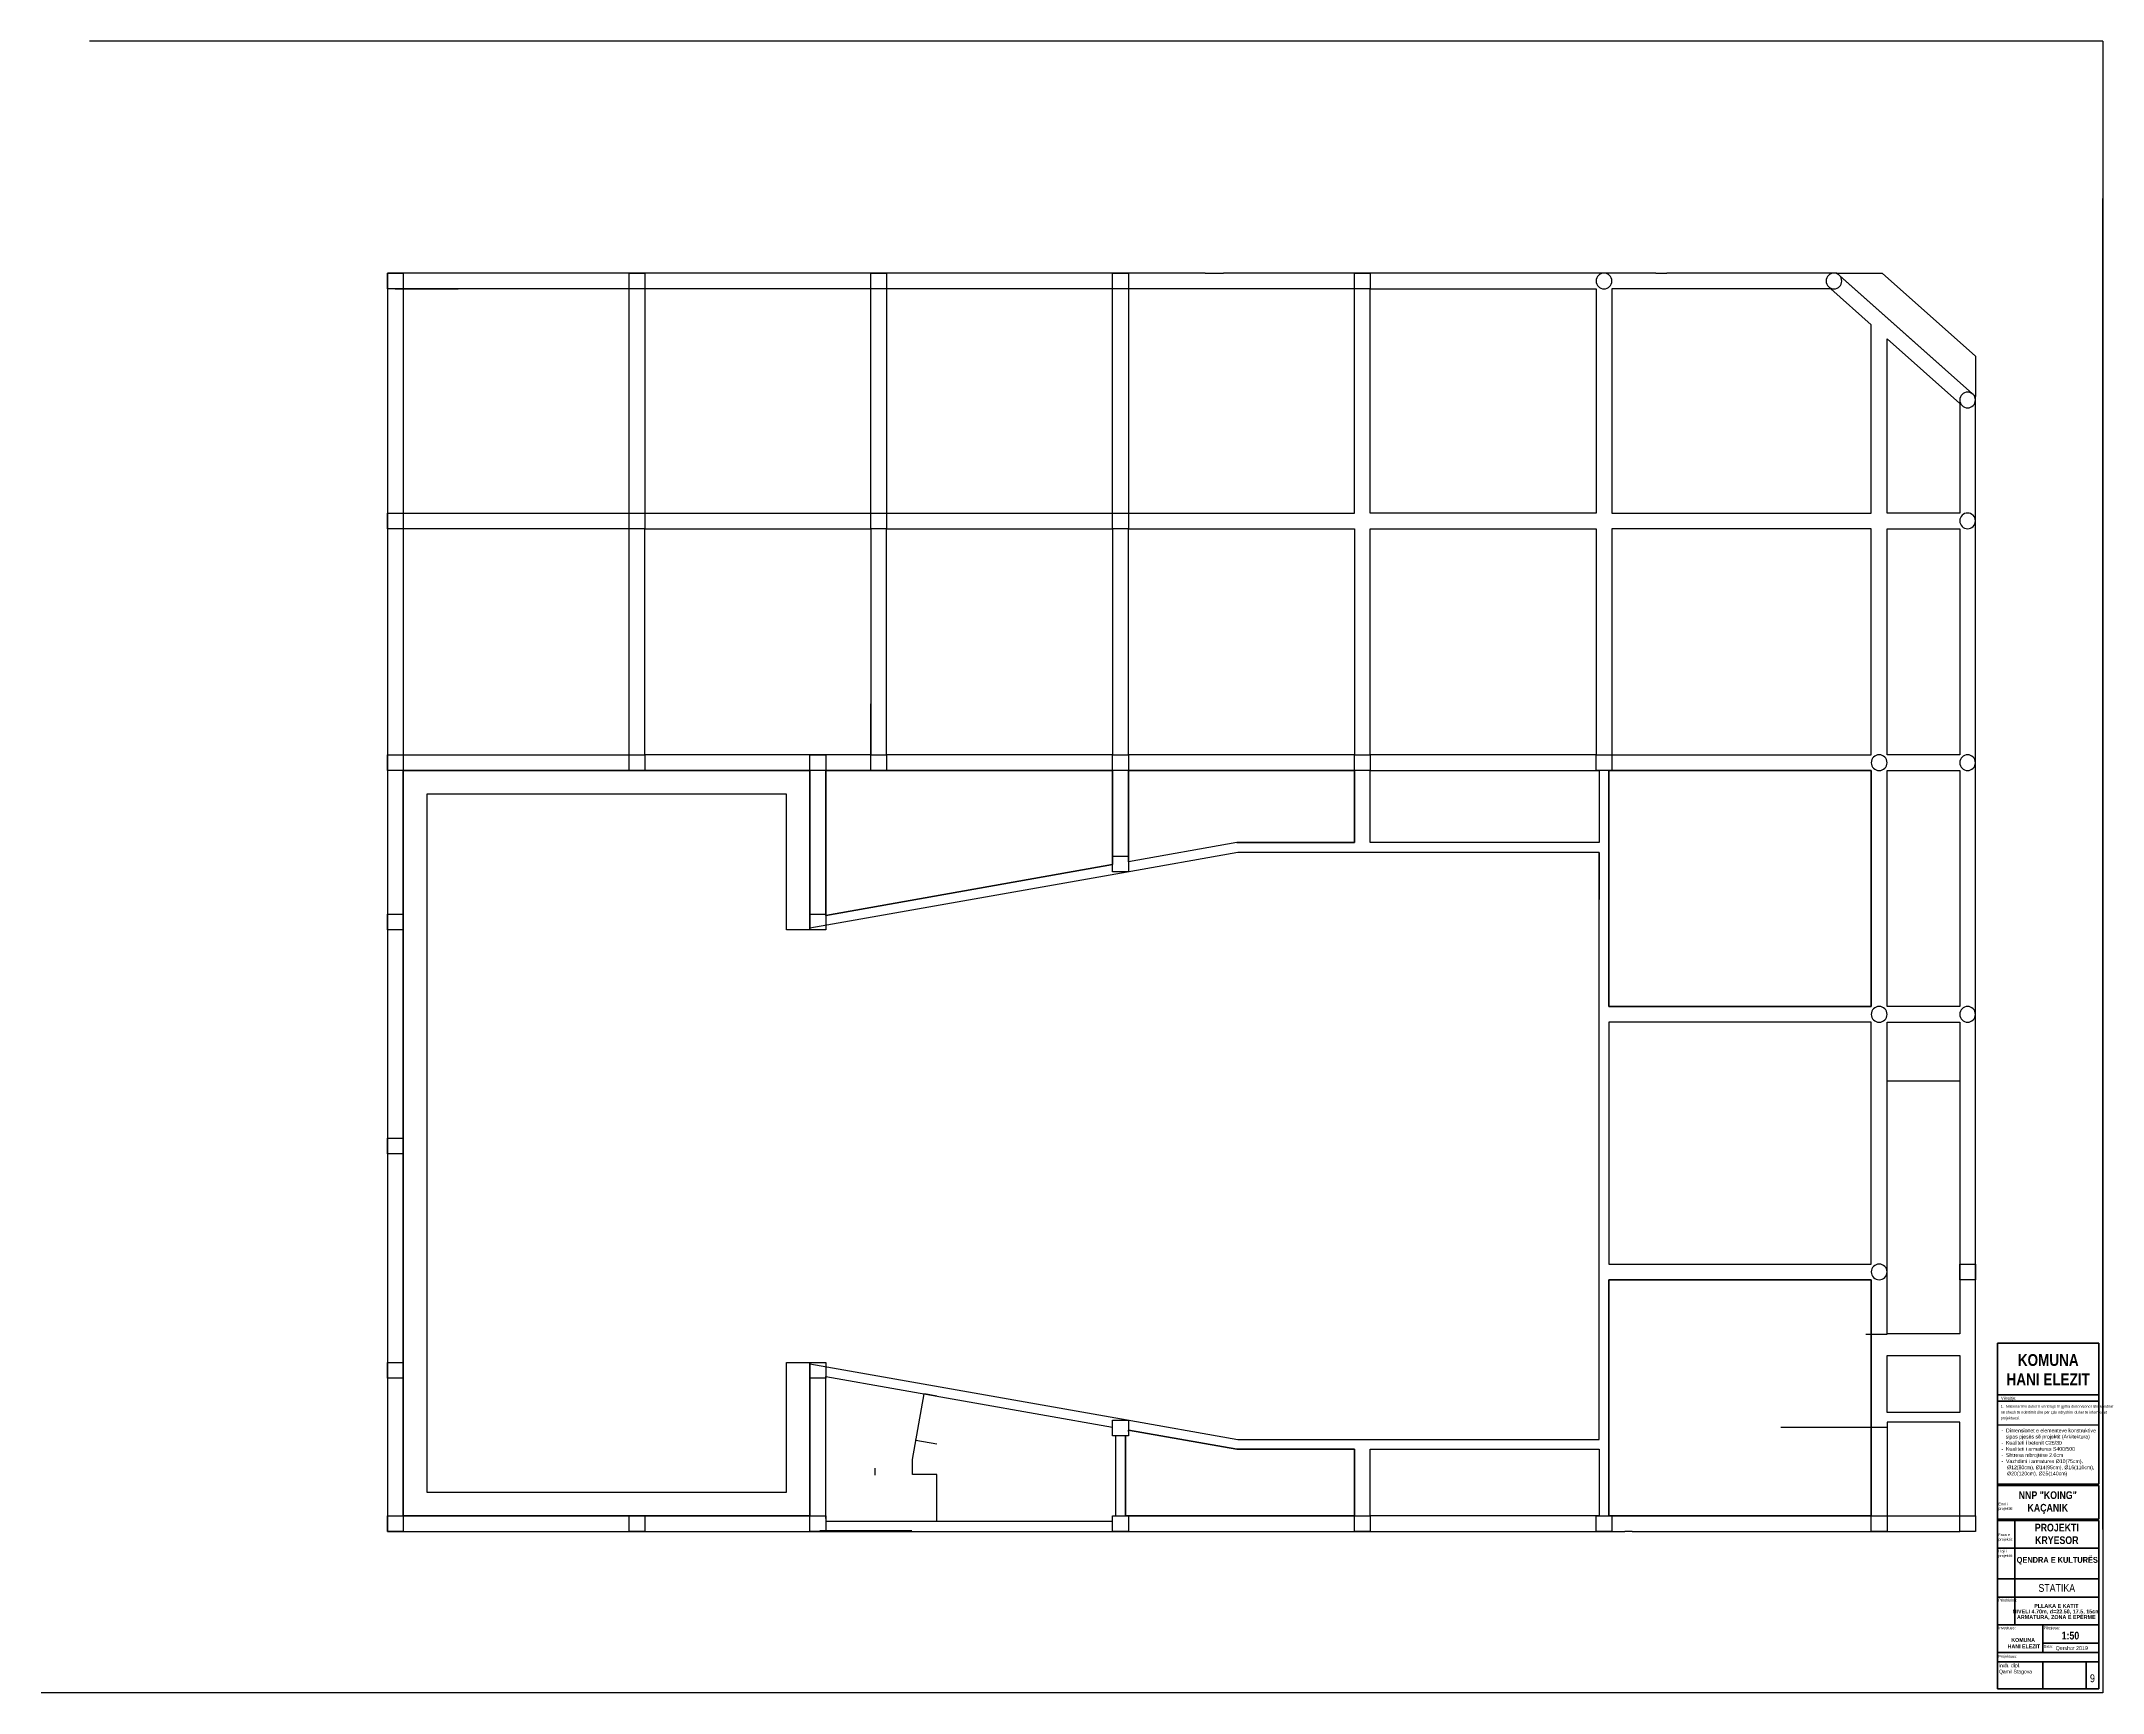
# Model space of a CAD drawing. Header units: inches. Extents: x 2815 to 15131, y -151 to 4049.
# Drawn here: x 9887 to 15131, y -151 to 4049 of the extents above; entities that cross this region are included whole.
import ezdxf

# ---------------------------------------------------------------- set-up
doc = ezdxf.new("R2010")
doc.units = ezdxf.units.IN
doc.layers.add('0_Pen_No__1', color=7, linetype='Continuous', lineweight=35)
doc.layers.add('TEKSTI_Pen_No__201', color=7, linetype='Continuous', lineweight=18)
doc.layers.add('A4_OP', color=7, linetype='Continuous')
doc.styles.add('GENERATED_STYLE_1', font='ARIAL.TTF')
doc.styles.add('GENERATED_STYLE_3', font='ARIALN.TTF')
doc.styles.add('GENERATED_STYLE_4', font='ARIALNB.TTF')

msp = doc.modelspace()

# ---------------------------------------------------------------- linework, layer by layer
for p, q in [((15131.2, 4049.4), (10009.2, 4049.4)), ((15131.2, 4049.4), (15131.2, -150.6)), ((15131.2, 264.4), (15131.2, 3649.4)), ((10787.3, 3419.6), (10947.3, 3419.6)), ((12847.3, 3459.6), (12894.6, 3459.6)), ((13994.2, 3459.6), (14022.4, 3459.6)), ((11997.3, 2214.6), (11997.3, 2364.6)), ((12017.3, 2194.6), (12177.3, 2194.6)), ((12177.3, 2194.6), (12612.3, 2194.6)), ((14807.3, 2067.3), (14807.3, 2107.6)), ((13849.8, 1986.4), (13849.8, 1866.4)), ((14582.3, 760.1), (14528.1, 760.1)), ((12103.3, 442.6), (12132.7, 609.2)), ((14863.5, 531.1), (15121.2, 531.1)), ((12111.9, 491), (12111.9, 493)), ((12165.2, 481.6), (12111.9, 491)), ((14582.3, 524.1), (14311.9, 524.1)), ((12008.3, 402.6), (12008.3, 420.6)), ((12103.3, 404.6), (12103.3, 442.6)), ((12165.3, 404.6), (12103.3, 404.6)), ((12165.3, 284.6), (12165.3, 404.6)), ((11867.6, 261.6), (12101.3, 261.6)), ((13933.9, 259.6), (13915.7, 259.6)), ((15131.2, -150.6), (9886.6, -150.6))]:
    msp.add_line(p, q)
at = {"layer": '0_Pen_No__1', "linetype": 'Continuous'}
for p, q in [((14863.5, 379.7), (14863.5, 738.4)), ((14863.5, 738.4), (15121.2, 738.4)), ((15121.2, 738.4), (15121.2, 379.7)), ((14863.5, 606.7), (15121.2, 606.7)), ((14863.5, 591.1), (15121.2, 591.1)), ((14863.5, 410.6), (14863.5, 496.4)), ((14863.5, -140.6), (14863.5, 407.4)), ((14863.5, 379.7), (15121.2, 379.7)), ((14863.5, 376.6), (15121.2, 376.6)), ((15121.2, 376.6), (15121.2, 290.8)), ((14863.5, 290.8), (15121.2, 290.8)), ((14863.5, 287.7), (15121.2, 287.7)), ((14863.5, 287.7), (15121.2, 287.7)), ((14907.1, 22.1), (14907.1, 287.7)), ((15121.2, 287.7), (15121.2, -140.6)), ((14863.5, 217.4), (15121.2, 217.4)), ((14863.5, 139.2), (15121.2, 139.2)), ((14863.5, 92.4), (15121.2, 92.4)), ((14863.5, 22.1), (15121.2, 22.1)), ((14978.7, -48.3), (14978.7, 22.1)), ((14863.5, -48.3), (15121.2, -48.3)), ((14978.7, -24.8), (15121.2, -24.8)), ((14863.5, -71.7), (15121.2, -71.7)), ((14978.7, -71.7), (14978.7, -140.6)), ((15089, -140.6), (15089, -71.7)), ((14863.5, -140.6), (15121.2, -140.6))]:
    msp.add_line(p, q, dxfattribs=at)
at = {"layer": 'A4_OP'}
for points in [[(10767.3, 3459.6), (10807.3, 3459.6)], [(10767.3, 3419.6), (10767.3, 3459.6)], [(10767.3, 3459.6), (10807.3, 3459.6)], [(10767.3, 3419.6), (10767.3, 3459.6)], [(11402.3, 3459.6), (10767.3, 3459.6)], [(10767.3, 3459.6), (10767.3, 2829.6)], [(10807.3, 3419.6), (10767.3, 3419.6)], [(10807.3, 3419.6), (10767.3, 3419.6)], [(10807.3, 3459.6), (10807.3, 3419.6)], [(10807.3, 3459.6), (10807.3, 3419.6)], [(11382.3, 3419.6), (10807.3, 3419.6)], [(10807.3, 3419.6), (10807.3, 2849.6)], [(11382.3, 3419.6), (10807.3, 3419.6)], [(10807.3, 3419.6), (10807.3, 2849.6)], [(11382.3, 3459.6), (11422.3, 3459.6)], [(11382.3, 3419.6), (11382.3, 3459.6)], [(11382.3, 3459.6), (11422.3, 3459.6)], [(11382.3, 3419.6), (11382.3, 3459.6)], [(11382.3, 2849.6), (11382.3, 3419.6)], [(11422.3, 3419.6), (11382.3, 3419.6)], [(11422.3, 3419.6), (11382.3, 3419.6)], [(11382.3, 2849.6), (11382.3, 3419.6)], [(12017.3, 3459.6), (11402.3, 3459.6)], [(11422.3, 3459.6), (11422.3, 3419.6)], [(11422.3, 3459.6), (11422.3, 3419.6)], [(11997.3, 3419.6), (11422.3, 3419.6)], [(11422.3, 3419.6), (11422.3, 2849.6)], [(11997.3, 3419.6), (11422.3, 3419.6)], [(11422.3, 3419.6), (11422.3, 2849.6)], [(11997.3, 3459.6), (12037.3, 3459.6)], [(11997.3, 3419.6), (11997.3, 3459.6)], [(11997.3, 3459.6), (12037.3, 3459.6)], [(11997.3, 3419.6), (11997.3, 3459.6)], [(11997.3, 2849.6), (11997.3, 3419.6)], [(12037.3, 3419.6), (11997.3, 3419.6)], [(12037.3, 3419.6), (11997.3, 3419.6)], [(11997.3, 2849.6), (11997.3, 3419.6)], [(12632.3, 3459.6), (12017.3, 3459.6)], [(12037.3, 3459.6), (12037.3, 3419.6)], [(12037.3, 3459.6), (12037.3, 3419.6)], [(12612.3, 3419.6), (12037.3, 3419.6)], [(12037.3, 3419.6), (12037.3, 2849.6)], [(12612.3, 3419.6), (12037.3, 3419.6)], [(12037.3, 3419.6), (12037.3, 2849.6)], [(12612.3, 3459.6), (12652.3, 3459.6)], [(12612.3, 3419.6), (12612.3, 3459.6)], [(12612.3, 3459.6), (12652.3, 3459.6)], [(12612.3, 3419.6), (12612.3, 3459.6)], [(12612.3, 2849.6), (12612.3, 3419.6)], [(12652.3, 3419.6), (12612.3, 3419.6)], [(12652.3, 3419.6), (12612.3, 3419.6)], [(12612.3, 2849.6), (12612.3, 3419.6)], [(12847.3, 3459.6), (12632.3, 3459.6)], [(12652.3, 3459.6), (12652.3, 3419.6)], [(12652.3, 3459.6), (12652.3, 3419.6)], [(13227.3, 3419.6), (12652.3, 3419.6)], [(12652.3, 3419.6), (12652.3, 2849.6)], [(12847.3, 3419.6), (12652.3, 3419.6)], [(12652.3, 3419.6), (12652.3, 2849.6)], [(13227.3, 3419.6), (12847.3, 3419.6)], [(13247.3, 3459.6), (12894.6, 3459.6)], [(13227.3, 3459.6), (13267.3, 3459.6)], [(13227.3, 3419.6), (13227.3, 3459.6)], [(13227.3, 3459.6), (13267.3, 3459.6)], [(13227.3, 3419.6), (13227.3, 3459.6)], [(13227.3, 2849.6), (13227.3, 3419.6)], [(13267.3, 3419.6), (13227.3, 3419.6)], [(13267.3, 3419.6), (13227.3, 3419.6)], [(13227.3, 2849.6), (13227.3, 3419.6)], [(13862.3, 3459.6), (13247.3, 3459.6)], [(13267.3, 3459.6), (13267.3, 3419.6)], [(13267.3, 3459.6), (13267.3, 3419.6)], [(13267.3, 2849.6), (13267.3, 3419.6)], [(13267.3, 3419.6), (13842.3, 3419.6)], [(13267.3, 2849.6), (13267.3, 3419.6)], [(13267.3, 3419.6), (13842.3, 3419.6)], [(13842.3, 3419.6), (13842.3, 2849.6)], [(13842.3, 3419.6), (13842.3, 2849.6)], [(13994.2, 3459.6), (13862.3, 3459.6)], [(13882.3, 3419.6), (13882.3, 2849.6)], [(14439.7, 3419.6), (13882.3, 3419.6)], [(13882.3, 3419.6), (13882.3, 2849.6)], [(14022.4, 3419.6), (13882.3, 3419.6)], [(14454.9, 3459.6), (14022.4, 3459.6)], [(14439.7, 3419.6), (14022.4, 3419.6)], [(14542.3, 3328.3), (14439.7, 3419.6)], [(14542.3, 3328.3), (14439.7, 3419.6)], [(14807.3, 3146), (14454.9, 3459.6)], [(14454.9, 3459.6), (14569.8, 3459.6)], [(14575.6, 3352.2), (14454.9, 3459.6)], [(14569.8, 3459.6), (14807.3, 3248.2)], [(14542.3, 2849.6), (14542.3, 3328.3)], [(14542.3, 2849.6), (14542.3, 3328.3)], [(14807.3, 3146), (14575.6, 3352.2)], [(14582.3, 2849.6), (14582.3, 3292.7)], [(14582.3, 3292.7), (14767.3, 3128.1)], [(14582.3, 2849.6), (14582.3, 3292.7)], [(14582.3, 3292.7), (14767.3, 3128.1)], [(14807.3, 3248.2), (14807.3, 3146)], [(14767.3, 3128.1), (14767.3, 2849.6)], [(14767.3, 3128.1), (14767.3, 2849.6)], [(14807.3, 2829.6), (14807.3, 3146)], [(10767.3, 2849.6), (10807.3, 2849.6)], [(10767.3, 2809.6), (10767.3, 2849.6)], [(10767.3, 2849.6), (10807.3, 2849.6)], [(10767.3, 2809.6), (10767.3, 2849.6)], [(10807.3, 2849.6), (11382.3, 2849.6)], [(10807.3, 2849.6), (10807.3, 2809.6)], [(10807.3, 2849.6), (10807.3, 2809.6)], [(10807.3, 2849.6), (11382.3, 2849.6)], [(11382.3, 2849.6), (11422.3, 2849.6)], [(11382.3, 2809.6), (11382.3, 2849.6)], [(11422.3, 2849.6), (11997.3, 2849.6)], [(11422.3, 2849.6), (11422.3, 2809.6)], [(11422.3, 2849.6), (11997.3, 2849.6)], [(11997.3, 2849.6), (12037.3, 2849.6)], [(11997.3, 2809.6), (11997.3, 2849.6)], [(12037.3, 2849.6), (12612.3, 2849.6)], [(12037.3, 2849.6), (12037.3, 2809.6)], [(12037.3, 2849.6), (12612.3, 2849.6)], [(12612.3, 2849.6), (12652.3, 2849.6)], [(12612.3, 2809.6), (12612.3, 2849.6)], [(12652.3, 2849.6), (13227.3, 2849.6)], [(12652.3, 2849.6), (12652.3, 2809.6)], [(12652.3, 2849.6), (13227.3, 2849.6)], [(13842.3, 2849.6), (13267.3, 2849.6)], [(13842.3, 2849.6), (13267.3, 2849.6)], [(13882.3, 2849.6), (14542.3, 2849.6)], [(13882.3, 2849.6), (14542.3, 2849.6)], [(14767.3, 2849.6), (14582.3, 2849.6)], [(14767.3, 2849.6), (14582.3, 2849.6)], [(10767.3, 2829.6), (10767.3, 2214.6)], [(10807.3, 2809.6), (10767.3, 2809.6)], [(10807.3, 2809.6), (10767.3, 2809.6)], [(10807.3, 2809.6), (10807.3, 2234.6)], [(11382.3, 2809.6), (10807.3, 2809.6)], [(10807.3, 2809.6), (10807.3, 2234.6)], [(11382.3, 2809.6), (10807.3, 2809.6)], [(11382.3, 2234.6), (11382.3, 2809.6)], [(11422.3, 2809.6), (11382.3, 2809.6)], [(11382.3, 2234.6), (11382.3, 2809.6)], [(11422.3, 2234.6), (11422.3, 2809.6)], [(11422.3, 2809.6), (11997.3, 2809.6)], [(11422.3, 2234.6), (11422.3, 2809.6)], [(11422.3, 2809.6), (11997.3, 2809.6)], [(11997.3, 2809.6), (11997.3, 2234.6)], [(12037.3, 2809.6), (11997.3, 2809.6)], [(11997.3, 2809.6), (11997.3, 2234.6)], [(12037.3, 2234.6), (12037.3, 2809.6)], [(12037.3, 2809.6), (12612.3, 2809.6)], [(12037.3, 2234.6), (12037.3, 2809.6)], [(12037.3, 2809.6), (12612.3, 2809.6)], [(12612.3, 2809.6), (12612.3, 2234.6)], [(12652.3, 2809.6), (12612.3, 2809.6)], [(12612.3, 2809.6), (12612.3, 2234.6)], [(12652.3, 2234.6), (12652.3, 2809.6)], [(12652.3, 2809.6), (13227.3, 2809.6)], [(12652.3, 2234.6), (12652.3, 2809.6)], [(12652.3, 2809.6), (13227.3, 2809.6)], [(13227.3, 2809.6), (13227.3, 2234.6)], [(13227.3, 2809.6), (13227.3, 2234.6)], [(13267.3, 2234.6), (13267.3, 2809.6)], [(13267.3, 2809.6), (13842.3, 2809.6)], [(13267.3, 2234.6), (13267.3, 2809.6)], [(13267.3, 2809.6), (13842.3, 2809.6)], [(13842.3, 2809.6), (13842.3, 2234.6)], [(13842.3, 2809.6), (13842.3, 2234.6)], [(13882.3, 2809.6), (13882.3, 2234.6)], [(14542.3, 2809.6), (13882.3, 2809.6)], [(13882.3, 2809.6), (13882.3, 2234.6)], [(14542.3, 2809.6), (13882.3, 2809.6)], [(14542.3, 2234.6), (14542.3, 2809.6)], [(14542.3, 2234.6), (14542.3, 2809.6)], [(14582.3, 2234.6), (14582.3, 2809.6)], [(14582.3, 2809.6), (14767.3, 2809.6)], [(14582.3, 2234.6), (14582.3, 2809.6)], [(14582.3, 2809.6), (14767.3, 2809.6)], [(14767.3, 2809.6), (14767.3, 2234.6)], [(14767.3, 2809.6), (14767.3, 2234.6)], [(14807.3, 2214.6), (14807.3, 2829.6)], [(10767.3, 2234.6), (10807.3, 2234.6)], [(10767.3, 2194.6), (10767.3, 2234.6)], [(10767.3, 2234.6), (10807.3, 2234.6)], [(10767.3, 2194.6), (10767.3, 2234.6)], [(10767.3, 2214.6), (10767.3, 259.6)], [(10807.3, 2234.6), (11382.3, 2234.6)], [(10807.3, 2234.6), (10807.3, 2194.6)], [(10807.3, 2234.6), (10807.3, 2194.6)], [(10807.3, 2234.6), (11382.3, 2234.6)], [(11382.3, 2234.6), (11422.3, 2234.6)], [(11382.3, 2194.6), (11382.3, 2234.6)], [(11382.3, 2234.6), (11422.3, 2234.6)], [(11382.3, 2194.6), (11382.3, 2234.6)], [(11997.3, 2234.6), (11422.3, 2234.6)], [(11422.3, 2234.6), (11422.3, 2194.6)], [(11422.3, 2234.6), (11422.3, 2194.6)], [(11862.3, 2234.6), (11422.3, 2234.6)], [(11842.3, 2234.6), (11882.3, 2234.6)], [(11842.3, 2194.6), (11842.3, 2234.6)], [(11842.3, 2234.6), (11882.3, 2234.6)], [(11842.3, 2194.6), (11842.3, 2234.6)], [(11997.3, 2234.6), (11862.3, 2234.6)], [(11882.3, 2234.6), (11882.3, 2194.6)], [(11882.3, 2234.6), (11882.3, 2194.6)], [(11997.3, 2234.6), (12037.3, 2234.6)], [(11997.3, 2194.6), (11997.3, 2234.6)], [(11997.3, 2234.6), (12037.3, 2234.6)], [(11997.3, 2194.6), (11997.3, 2234.6)], [(12612.3, 2234.6), (12037.3, 2234.6)], [(12037.3, 2234.6), (12037.3, 2194.6)], [(12037.3, 2234.6), (12037.3, 2194.6)], [(12612.3, 2234.6), (12037.3, 2234.6)], [(12612.3, 2234.6), (12652.3, 2234.6)], [(12612.3, 2194.6), (12612.3, 2234.6)], [(12612.3, 2234.6), (12652.3, 2234.6)], [(12612.3, 2194.6), (12612.3, 2234.6)], [(13227.3, 2234.6), (12652.3, 2234.6)], [(12652.3, 2234.6), (12652.3, 2194.6)], [(12652.3, 2234.6), (12652.3, 2194.6)], [(13227.3, 2234.6), (12652.3, 2234.6)], [(13227.3, 2234.6), (13267.3, 2234.6)], [(13227.3, 2194.6), (13227.3, 2234.6)], [(13227.3, 2234.6), (13267.3, 2234.6)], [(13227.3, 2194.6), (13227.3, 2234.6)], [(13842.3, 2234.6), (13267.3, 2234.6)], [(13267.3, 2234.6), (13267.3, 2194.6)], [(13267.3, 2234.6), (13267.3, 2194.6)], [(13842.3, 2234.6), (13267.3, 2234.6)], [(13842.3, 2234.6), (13882.3, 2234.6)], [(13842.3, 2194.6), (13842.3, 2234.6)], [(13842.3, 2234.6), (13882.3, 2234.6)], [(13842.3, 2194.6), (13842.3, 2234.6)], [(13882.3, 2234.6), (14542.3, 2234.6)], [(13882.3, 2234.6), (13882.3, 2194.6)], [(13882.3, 2234.6), (13882.3, 2194.6)], [(13882.3, 2234.6), (14542.3, 2234.6)], [(14767.3, 2234.6), (14582.3, 2234.6)], [(14767.3, 2234.6), (14582.3, 2234.6)], [(14807.3, 2107.6), (14807.3, 2214.6)], [(10807.3, 2194.6), (10767.3, 2194.6)], [(10807.3, 2194.6), (10767.3, 2194.6)], [(10807.3, 299.6), (10807.3, 2194.6)], [(10807.3, 2194.6), (11842.3, 2194.6)], [(11402.3, 2194.6), (10807.3, 2194.6)], [(10807.3, 2194.6), (10807.3, 299.6)], [(11422.3, 2194.6), (11382.3, 2194.6)], [(11422.3, 2194.6), (11382.3, 2194.6)], [(11842.3, 2194.6), (11402.3, 2194.6)], [(11842.3, 2194.6), (11842.3, 1789.6)], [(11882.3, 2194.6), (11842.3, 2194.6)], [(11882.3, 2194.6), (11842.3, 2194.6)], [(11842.3, 1793.4), (11842.3, 2194.6)], [(11882.3, 1825.9), (11882.3, 2194.6)], [(11882.3, 2194.6), (12612.3, 2194.6)], [(12017.3, 2194.6), (11882.3, 2194.6)], [(11882.3, 2194.6), (11882.3, 1825.9)], [(12037.3, 2194.6), (11997.3, 2194.6)], [(12037.3, 2194.6), (11997.3, 2194.6)], [(12612.3, 2194.6), (12017.3, 2194.6)], [(12612.3, 2194.6), (12612.3, 1955.4)], [(12652.3, 2194.6), (12612.3, 2194.6)], [(12652.3, 2194.6), (12612.3, 2194.6)], [(12612.3, 1955.4), (12612.3, 2194.6)], [(12652.3, 1962.5), (12652.3, 2194.6)], [(12652.3, 2194.6), (13227.3, 2194.6)], [(13227.3, 2194.6), (12652.3, 2194.6)], [(12652.3, 2194.6), (12652.3, 1962.5)], [(13227.3, 2194.6), (13227.3, 2011.4)], [(13267.3, 2194.6), (13227.3, 2194.6)], [(13267.3, 2194.6), (13227.3, 2194.6)], [(13227.3, 2011.4), (13227.3, 2194.6)], [(13267.3, 2194.6), (13849.8, 2194.6)], [(13267.3, 2011.4), (13267.3, 2194.6)], [(13267.3, 2011.4), (13267.3, 2194.6)], [(13267.3, 2194.6), (13849.8, 2194.6)], [(13882.3, 2194.6), (13842.3, 2194.6)], [(13882.3, 2194.6), (13842.3, 2194.6)], [(13849.8, 2194.6), (13849.8, 2011.4)], [(13849.8, 2194.6), (13849.8, 2011.4)], [(13874.8, 2194.6), (14542.3, 2194.6)], [(13874.8, 1594.6), (13874.8, 2194.6)], [(13874.8, 2194.6), (13874.8, 1998.9)], [(14542.3, 2194.6), (13874.8, 2194.6)], [(14542.3, 2194.6), (14542.3, 1594.6)], [(14542.3, 1594.6), (14542.3, 2194.6)], [(14582.3, 1594.6), (14582.3, 2194.6)], [(14582.3, 2194.6), (14767.3, 2194.6)], [(14582.3, 1594.6), (14582.3, 2194.6)], [(14582.3, 2194.6), (14767.3, 2194.6)], [(14767.3, 2194.6), (14767.3, 1594.6)], [(14767.3, 2194.6), (14767.3, 2107.6)], [(11782.3, 2134.6), (10867.3, 2134.6)], [(10867.3, 2134.6), (10867.3, 359.6)], [(11782.3, 1789.6), (11782.3, 2134.6)], [(14767.3, 2107.6), (14767.3, 1594.6)], [(14807.3, 1574.6), (14807.3, 2067.3)], [(12928.2, 2011.4), (12652.3, 1962.5)], [(13227.3, 2011.4), (12928.2, 2011.4)], [(12928.2, 2011.4), (13227.3, 2011.4)], [(13849.8, 2011.4), (13267.3, 2011.4)], [(13849.8, 2011.4), (13267.3, 2011.4)], [(13874.8, 1998.9), (13874.8, 1594.6)], [(12612.3, 1955.4), (11882.3, 1825.9)], [(11882.3, 1825.9), (12612.3, 1955.4)], [(12612.3, 1977.1), (12652.3, 1977.1)], [(12612.3, 1977.1), (12652.3, 1977.1)], [(12612.3, 1937.1), (12612.3, 1977.1)], [(12612.3, 1937.1), (12612.3, 1966.2)], [(12930.4, 1986.4), (12634.5, 1933.9)], [(12652.3, 1977.1), (12652.3, 1937.1)], [(12652.3, 1966.2), (12652.3, 1937.1)], [(13247.3, 1986.4), (12930.4, 1986.4)], [(13849.8, 1986.4), (13247.3, 1986.4)], [(13849.8, 1574.6), (13849.8, 1986.4)], [(12634.5, 1933.9), (11842.3, 1793.4)], [(12652.3, 1937.1), (12612.3, 1937.1)], [(12652.3, 1937.1), (12612.3, 1937.1)], [(10767.3, 1829.6), (10807.3, 1829.6)], [(10767.3, 1789.6), (10767.3, 1829.6)], [(10767.3, 1829.6), (10807.3, 1829.6)], [(10767.3, 1789.6), (10767.3, 1829.6)], [(10807.3, 1789.6), (10767.3, 1789.6)], [(10807.3, 1789.6), (10767.3, 1789.6)], [(10807.3, 1829.6), (10807.3, 1789.6)], [(10807.3, 1829.6), (10807.3, 1789.6)], [(11842.3, 1789.6), (11782.3, 1789.6)], [(11842.3, 1829.6), (11882.3, 1829.6)], [(11842.3, 1789.6), (11842.3, 1829.6)], [(11842.3, 1829.6), (11882.3, 1829.6)], [(11842.3, 1789.6), (11842.3, 1829.6)], [(11882.3, 1789.6), (11842.3, 1789.6)], [(11882.3, 1789.6), (11842.3, 1789.6)], [(11882.3, 1829.6), (11882.3, 1789.6)], [(11882.3, 1829.6), (11882.3, 1789.6)], [(13849.8, 919.6), (13849.8, 1574.6)], [(14542.3, 1594.6), (13874.8, 1594.6)], [(13874.8, 1594.6), (14542.3, 1594.6)], [(14767.3, 1594.6), (14582.3, 1594.6)], [(14767.3, 1594.6), (14582.3, 1594.6)], [(14807.3, 749.6), (14807.3, 1574.6)], [(14542.3, 1554.6), (13874.8, 1554.6)], [(13874.8, 1554.6), (13874.8, 939.6)], [(14542.3, 1554.6), (13874.8, 1554.6)], [(13874.8, 1554.6), (13874.8, 939.6)], [(14542.3, 939.6), (14542.3, 1554.6)], [(14542.3, 939.6), (14542.3, 1554.6)], [(14582.3, 1404.7), (14582.3, 1554.6)], [(14582.3, 1554.6), (14767.3, 1554.6)], [(14582.3, 919.6), (14582.3, 1554.6)], [(14582.3, 1554.6), (14767.3, 1554.6)], [(14767.3, 1554.6), (14767.3, 1404.7)], [(14767.3, 1554.6), (14767.3, 762.1)], [(14767.3, 1404.7), (14582.3, 1404.7)], [(10767.3, 1259.8), (10807.3, 1259.8)], [(10767.3, 1219.8), (10767.3, 1259.8)], [(10767.3, 1259.8), (10807.3, 1259.8)], [(10767.3, 1219.8), (10767.3, 1259.8)], [(10807.3, 1259.8), (10807.3, 1219.8)], [(10807.3, 1259.8), (10807.3, 1219.8)], [(10807.3, 1219.8), (10767.3, 1219.8)], [(10807.3, 1219.8), (10767.3, 1219.8)], [(13849.8, 493.7), (13849.8, 919.6)], [(13874.8, 939.6), (14542.3, 939.6)], [(13874.8, 939.6), (14542.3, 939.6)], [(13874.8, 299.6), (13874.8, 899.6)], [(13874.8, 899.6), (14542.3, 899.6)], [(14542.3, 899.6), (13874.8, 899.6)], [(13874.8, 899.6), (13874.8, 481.2)], [(14542.3, 899.6), (14542.3, 299.6)], [(14542.3, 749.6), (14542.3, 899.6)], [(14582.3, 762.1), (14582.3, 919.6)], [(14767.3, 939.6), (14807.3, 939.6)], [(14767.3, 899.6), (14767.3, 939.6)], [(14767.3, 939.6), (14807.3, 939.6)], [(14767.3, 899.6), (14767.3, 939.6)], [(14807.3, 899.6), (14767.3, 899.6)], [(14807.3, 899.6), (14767.3, 899.6)], [(14807.3, 939.6), (14807.3, 899.6)], [(14807.3, 939.6), (14807.3, 899.6)], [(14542.3, 549.6), (14542.3, 749.6)], [(14582.6, 762.1), (14582.3, 762.1)], [(14767.3, 762.1), (14582.6, 762.1)], [(14807.3, 549.6), (14807.3, 749.6)], [(10767.3, 689.6), (10807.3, 689.6)], [(10767.3, 649.6), (10767.3, 689.6)], [(10767.3, 689.6), (10807.3, 689.6)], [(10767.3, 649.6), (10767.3, 689.6)], [(10807.3, 689.6), (10807.3, 649.6)], [(10807.3, 689.6), (10807.3, 649.6)], [(11782.3, 359.6), (11782.3, 689.6)], [(11782.3, 689.6), (11842.3, 689.6)], [(11842.3, 689.6), (11842.3, 299.6)], [(11842.3, 689.6), (11882.3, 689.6)], [(11842.3, 649.6), (11842.3, 689.6)], [(11842.3, 689.6), (11882.3, 689.6)], [(11842.3, 649.6), (11842.3, 689.6)], [(11842.3, 299.6), (11842.3, 685.9)], [(11842.3, 685.9), (12634.5, 545.9)], [(11882.3, 689.6), (11882.3, 649.6)], [(11882.3, 689.6), (11882.3, 649.6)], [(14582.3, 706.9), (14767.3, 706.9)], [(14582.3, 562.1), (14582.3, 706.9)], [(14582.3, 706.9), (14767.3, 706.9)], [(14582.3, 562.1), (14582.3, 706.9)], [(14767.3, 706.9), (14767.3, 562.1)], [(14767.3, 706.9), (14767.3, 562.1)], [(10807.3, 649.6), (10767.3, 649.6)], [(10807.3, 649.6), (10767.3, 649.6)], [(11882.3, 649.6), (11842.3, 649.6)], [(11882.3, 649.6), (11842.3, 649.6)], [(11882.3, 292.1), (11882.3, 653.4)], [(11882.3, 653.4), (12612.3, 524.5)], [(12164.8, 603.5), (12133.5, 609.4)], [(12612.3, 542.8), (12652.3, 542.8)], [(12612.3, 502.8), (12612.3, 542.8)], [(12612.3, 542.8), (12652.3, 542.8)], [(12612.3, 502.8), (12612.3, 542.8)], [(12634.5, 545.9), (12930.4, 493.7)], [(12652.3, 542.8), (12652.3, 502.8)], [(12652.3, 542.8), (12652.3, 502.8)], [(14542.3, 299.6), (14542.3, 549.6)], [(14767.3, 562.1), (14582.3, 562.1)], [(14767.3, 562.1), (14582.3, 562.1)], [(14767.3, 537.1), (14582.3, 537.1)], [(14582.3, 537.1), (14582.3, 299.6)], [(14767.3, 299.6), (14767.3, 537.1)], [(14807.3, 299.6), (14807.3, 549.6)], [(12652.3, 502.8), (12612.3, 502.8)], [(12652.3, 502.8), (12612.3, 502.8)], [(12619.8, 502.8), (12619.8, 299.6)], [(12644.8, 299.6), (12644.8, 502.8)], [(12644.8, 502.8), (12644.8, 299.6)], [(12652.3, 513.6), (12652.3, 517.4)], [(12652.3, 517.4), (12928.2, 468.7)], [(12928.2, 468.7), (12652.3, 517.4)], [(12930.4, 493.7), (13247.3, 493.7)], [(13247.3, 493.7), (13849.8, 493.7)], [(13874.8, 481.2), (13874.8, 299.6)], [(12928.2, 468.7), (13227.3, 468.7)], [(13227.3, 468.7), (12928.2, 468.7)], [(13227.3, 468.7), (13227.3, 299.6)], [(13227.3, 299.6), (13227.3, 468.7)], [(13267.3, 299.6), (13267.3, 468.7)], [(13267.3, 468.7), (13849.8, 468.7)], [(13267.3, 299.6), (13267.3, 468.7)], [(13267.3, 468.7), (13849.8, 468.7)], [(13849.8, 468.7), (13849.8, 299.6)], [(13849.8, 468.7), (13849.8, 299.6)], [(10867.3, 359.6), (11782.3, 359.6)], [(10767.3, 299.6), (10807.3, 299.6)], [(10767.3, 259.6), (10767.3, 299.6)], [(10767.3, 299.6), (10807.3, 299.6)], [(10767.3, 259.6), (10767.3, 299.6)], [(11842.3, 299.6), (10807.3, 299.6)], [(10807.3, 299.6), (10807.3, 259.6)], [(10807.3, 299.6), (10807.3, 259.6)], [(10807.3, 299.6), (11842.3, 299.6)], [(11382.3, 299.6), (11422.3, 299.6)], [(11382.3, 259.6), (11382.3, 299.6)], [(11382.3, 299.6), (11422.3, 299.6)], [(11382.3, 259.6), (11382.3, 299.6)], [(11422.3, 299.6), (11422.3, 259.6)], [(11422.3, 299.6), (11422.3, 259.6)], [(11842.3, 299.6), (11882.3, 299.6)], [(11842.3, 259.6), (11842.3, 299.6)], [(11842.3, 299.6), (11882.3, 299.6)], [(11842.3, 259.6), (11842.3, 299.6)], [(11882.3, 299.6), (11882.3, 259.6)], [(11882.3, 299.6), (11882.3, 259.6)], [(12612.3, 284.6), (11882.3, 284.6)], [(12612.3, 299.6), (12652.3, 299.6)], [(12612.3, 259.6), (12612.3, 299.6)], [(12612.3, 299.6), (12652.3, 299.6)], [(12612.3, 259.6), (12612.3, 299.6)], [(13227.3, 299.6), (12644.8, 299.6)], [(12644.8, 299.6), (13227.3, 299.6)], [(12652.3, 299.6), (12652.3, 259.6)], [(12652.3, 299.6), (12652.3, 259.6)], [(13227.3, 299.6), (13267.3, 299.6)], [(13227.3, 259.6), (13227.3, 299.6)], [(13227.3, 299.6), (13267.3, 299.6)], [(13227.3, 259.6), (13227.3, 299.6)], [(13849.8, 299.6), (13267.3, 299.6)], [(13267.3, 299.6), (13267.3, 259.6)], [(13267.3, 299.6), (13267.3, 259.6)], [(13849.8, 299.6), (13267.3, 299.6)], [(13842.3, 299.6), (13882.3, 299.6)], [(13842.3, 259.6), (13842.3, 299.6)], [(13842.3, 299.6), (13882.3, 299.6)], [(13842.3, 259.6), (13842.3, 299.6)], [(14542.3, 299.6), (13874.8, 299.6)], [(13874.8, 299.6), (13933.9, 299.6)], [(13882.3, 299.6), (13882.3, 259.6)], [(13882.3, 299.6), (13882.3, 259.6)], [(13933.9, 299.6), (14542.3, 299.6)], [(14542.3, 299.6), (14582.3, 299.6)], [(14542.3, 259.6), (14542.3, 299.6)], [(14542.3, 299.6), (14582.3, 299.6)], [(14542.3, 259.6), (14542.3, 299.6)], [(14582.3, 299.6), (14582.3, 259.6)], [(14582.3, 299.6), (14582.3, 259.6)], [(14582.3, 299.6), (14767.3, 299.6)], [(14767.3, 299.6), (14807.3, 299.6)], [(14767.3, 259.6), (14767.3, 299.6)], [(14767.3, 299.6), (14807.3, 299.6)], [(14767.3, 259.6), (14767.3, 299.6)], [(14807.3, 299.6), (14807.3, 259.6)], [(14807.3, 299.6), (14807.3, 259.6)], [(10807.3, 259.6), (10767.3, 259.6)], [(10807.3, 259.6), (10767.3, 259.6)], [(10767.3, 259.6), (11862.3, 259.6)], [(11422.3, 259.6), (11382.3, 259.6)], [(11422.3, 259.6), (11382.3, 259.6)], [(11882.3, 259.6), (11842.3, 259.6)], [(11882.3, 259.6), (11842.3, 259.6)], [(11862.3, 259.6), (12632.3, 259.6)], [(12652.3, 259.6), (12612.3, 259.6)], [(12652.3, 259.6), (12612.3, 259.6)], [(12632.3, 259.6), (13247.3, 259.6)], [(13267.3, 259.6), (13227.3, 259.6)], [(13267.3, 259.6), (13227.3, 259.6)], [(13247.3, 259.6), (13862.3, 259.6)], [(13882.3, 259.6), (13842.3, 259.6)], [(13882.3, 259.6), (13842.3, 259.6)], [(13862.3, 259.6), (13915.7, 259.6)], [(13933.9, 259.6), (14562.3, 259.6)], [(14582.3, 259.6), (14542.3, 259.6)], [(14582.3, 259.6), (14542.3, 259.6)], [(14562.3, 259.6), (14767.3, 259.6)], [(14807.3, 259.6), (14767.3, 259.6)], [(14807.3, 259.6), (14767.3, 259.6)]]:
    msp.add_lwpolyline(points, dxfattribs=at)
for points in [[(13882.3, 3439.6, 1), (13842.3, 3439.6)], [(13882.3, 3439.6, 1), (13842.3, 3439.6)], [(13842.3, 3439.6, 1), (13882.3, 3439.6)], [(13842.3, 3439.6, 1), (13882.3, 3439.6)], [(14467.3, 3439.6, 1), (14427.3, 3439.6)], [(14467.3, 3439.6, 1), (14427.3, 3439.6)], [(14427.3, 3439.6, 1), (14467.3, 3439.6)], [(14427.3, 3439.6, 1), (14467.3, 3439.6)], [(14807.3, 3137, 1), (14767.3, 3137)], [(14807.3, 3137, 1), (14767.3, 3137)], [(14767.3, 3137, 1), (14807.3, 3137)], [(14767.3, 3137, 1), (14807.3, 3137)], [(14807.3, 2829.6, 1), (14767.3, 2829.6)], [(14767.3, 2829.6, 1), (14807.3, 2829.6)], [(14582.3, 2214.6, 1), (14542.3, 2214.6)], [(14582.3, 2214.6, 1), (14542.3, 2214.6)], [(14542.3, 2214.6, 1), (14582.3, 2214.6)], [(14542.3, 2214.6, 1), (14582.3, 2214.6)], [(14807.3, 2214.6, 1), (14767.3, 2214.6)], [(14807.3, 2214.6, 1), (14767.3, 2214.6)], [(14767.3, 2214.6, 1), (14807.3, 2214.6)], [(14767.3, 2214.6, 1), (14807.3, 2214.6)], [(14582.3, 1574.6, 1), (14542.3, 1574.6)], [(14582.3, 1574.6, 1), (14542.3, 1574.6)], [(14542.3, 1574.6, 1), (14582.3, 1574.6)], [(14542.3, 1574.6, 1), (14582.3, 1574.6)], [(14807.3, 1574.6, 1), (14767.3, 1574.6)], [(14807.3, 1574.6, 1), (14767.3, 1574.6)], [(14767.3, 1574.6, 1), (14807.3, 1574.6)], [(14767.3, 1574.6, 1), (14807.3, 1574.6)], [(14582.3, 919.6, 1), (14542.3, 919.6)], [(14582.3, 919.6, 1), (14542.3, 919.6)], [(14542.3, 919.6, 1), (14582.3, 919.6)], [(14542.3, 919.6, 1), (14582.3, 919.6)]]:
    msp.add_lwpolyline(points, format="xyb", dxfattribs=at)

# ---------------------------------------------------------------- texts
at = {"layer": '0_Pen_No__1', "linetype": 'Continuous'}
for s, insert, char_height, width, attachment_point, line_spacing_factor, style in [('\\A1;KOMUNA HANI ELEZIT', (14992.4, 710.6), 30, 214.051, 2, 0.984903, 'GENERATED_STYLE_4'), ('\\A1;1.  Ndërmarrësi duhet ti vërtetojë të gjitha dimensionet dhe konditat në shesh të ndërtimit dhe për çdo ndryshim duhet të informohet projektuesi. ', (14871.4, 581.1), 7.0313, 245.916, 1, 1.261061, 'GENERATED_STYLE_3'), ('\\A1;Emri i\\Pprojektit:', (14865.5, 333), 7.03, 67.539, 1, 0.996607, 'GENERATED_STYLE_3'), ('\\A1;NNP "KOING"\\PKAÇANIK', (14991.2, 361.7), 19.531, 214.051, 2, 0.984903, 'GENERATED_STYLE_4'), ('\\A1;PROJEKTI KRYESOR', (15014.2, 279.2), 19.531, 214.051, 2, 0.984903, 'GENERATED_STYLE_4'), ('\\A1;Faza e \\Pprojektit:', (14865.5, 254.9), 7.031, 67.539, 1, 0.996607, 'GENERATED_STYLE_3'), ('\\A1;Lloji i \\Pprojektit:', (14865.5, 213.1), 7.031, 67.539, 1, 0.996607, 'GENERATED_STYLE_3'), ('\\A1;QENDRA E KULTURËS', (15015.4, 194.8), 15, 214.051, 2, 0.984903, 'GENERATED_STYLE_4'), ('\\A1;PLLAKA E KATIT\\PNIVELI 4.70m, d=22.50, 17.5, 15cm\\PARMATURA, ZONA E EPËRME', (15013, 75.3), 10, 227.819, 2, 0.8554, 'GENERATED_STYLE_4'), ('\\A1;inxh. dipl. \\PQamil Stagova', (14867, -76.6), 9.375, 167.016, 1, 0.98645, 'GENERATED_STYLE_3')]:
    msp.add_mtext(s, dxfattribs=dict(at, insert=insert, char_height=char_height, width=width, attachment_point=attachment_point, line_spacing_factor=line_spacing_factor, style=style))
for s, insert, char_height, attachment_point, style in [('\\A1;Vërejtje:', (14872.1, 602.7), 7.812, 1, 'GENERATED_STYLE_3'), ('\\A1;STATIKA', (15014.2, 125.6), 19.531, 2, 'GENERATED_STYLE_3'), ('\\A1;Përshkrimi:', (14865.5, 88.3), 7.031, 1, 'GENERATED_STYLE_3'), ('\\A1;Investues: ', (14865.5, 17.9), 7.031, 1, 'GENERATED_STYLE_3'), ('\\A1;Përpjesa:', (14980.6, 17.9), 7.031, 1, 'GENERATED_STYLE_3'), ('\\A1;1:50', (15048.9, 4.5), 19.53, 2, 'GENERATED_STYLE_4'), ('\\A1;\\pi-24.727;KOMUNA \\P\\pi-33.963;HANI ELEZIT', (14923.2, -11.5), 9.766, 1, 'GENERATED_STYLE_4'), ('\\A1;Data: ', (14980.6, -29), 7.03, 1, 'GENERATED_STYLE_3'), ('\\A1;Qershor 2019', (15052.3, -32.2), 9.766, 2, 'GENERATED_STYLE_3'), ('\\A1;Projektues: ', (14865.5, -54.4), 7.031, 1, 'GENERATED_STYLE_3'), ('\\A1;9', (15104.9, -103.8), 20, 2, 'GENERATED_STYLE_3')]:
    msp.add_mtext(s, dxfattribs=dict(at, insert=insert, char_height=char_height, attachment_point=attachment_point, style=style))
at = {"layer": 'TEKSTI_Pen_No__201', "linetype": 'Continuous', "insert": (14873.4, 521), "char_height": 9.375, "attachment_point": 1, "style": 'GENERATED_STYLE_1'}
msp.add_mtext('-  Dimensionet e elementeve konstruktive\\P   sipas pjesës së projektit (Arkitektura)\\P-  Kualiteti i betonit C25/30\\P-  Kualiteti i armatures S400/500\\P-  Shtresa mbrojtëse 2.0cm\\P-  Vazhdimi i armatures Ø10(75cm), \\P    Ø12(80cm), Ø14(95cm), Ø16(110cm), \\P    Ø20(120cm), Ø25(140cm)    ', dxfattribs=at)

doc.saveas('drawing.dxf')
